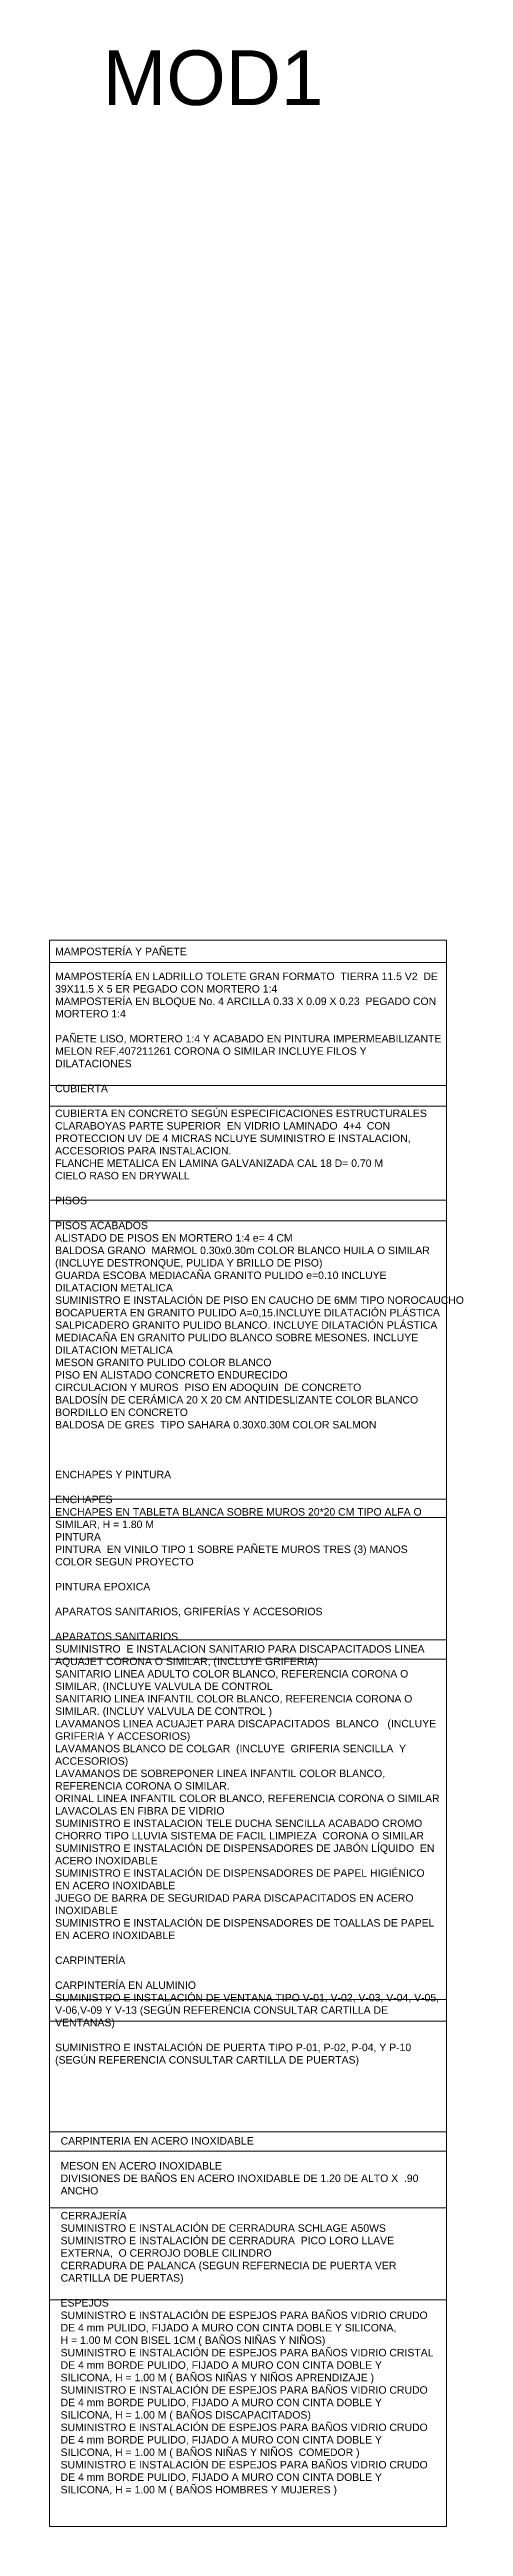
# Model space of a CAD drawing. Header units: inches. Extents: x 99003 to 99155, y 101852 to 101926.
# Drawn here: x 99076.85 to 99082.65, y 101851.71 to 101886.44 of the extents above; entities that cross this region are included whole.
import ezdxf

# ---------------------------------------------------------------- set-up
doc = ezdxf.new("R2010")
doc.units = ezdxf.units.IN
doc.header["$MEASUREMENT"] = 0
doc.layers.add('A_PUER', color=134, linetype='Continuous', lineweight=18)
doc.layers.add('A_VENT', color=124, linetype='Continuous', lineweight=18)
doc.styles.add('ARIAL', font='arial.ttf')
doc.styles.get("Standard").update_dxf_attribs({"font": 'arial.ttf'})

msp = doc.modelspace()

# ---------------------------------------------------------------- texts
at = {"layer": 'A_PUER', "insert": (99077.591, 101886.433), "char_height": 0.7668, "attachment_point": 1}
msp.add_mtext_dynamic_manual_height_columns('MOD1', width=4.35669, gutter_width=1, heights=[0], dxfattribs=at)
at = {"layer": 'A_VENT', "char_height": 0.104756, "attachment_point": 1, "style": 'ARIAL'}
for s, insert, width in [('MAMPOSTERÍA Y PAÑETE\\P\\PMAMPOSTERÍA EN LADRILLO TOLETE GRAN FORMATO  TIERRA 11.5 V2  DE 39X11.5 X 5 ER PEGADO CON MORTERO 1:4\\PMAMPOSTERÍA EN BLOQUE No. 4 ARCILLA 0.33 X 0.09 X 0.23  PEGADO CON MORTERO 1:4\\P\\PPAÑETE LISO, MORTERO 1:4 Y ACABADO EN PINTURA IMPERMEABILIZANTE MELON REF.407211261 CORONA O SIMILAR INCLUYE FILOS Y DILATACIONES\\P\\PCUBIERTA\\P\\PCUBIERTA EN CONCRETO SEGÚN ESPECIFICACIONES ESTRUCTURALES CLARABOYAS PARTE SUPERIOR  EN VIDRIO LAMINADO  4+4  CON PROTECCION UV DE 4 MICRAS NCLUYE SUMINISTRO E INSTALACION,  ACCESORIOS PARA INSTALACION.\\PFLANCHE METALICA EN LAMINA GALVANIZADA CAL 18 D= 0.70 M\\PCIELO RASO EN DRYWALL\\P\\PPISOS\\P\\PPISOS ACABADOS\\PALISTADO DE PISOS EN MORTERO 1:4 e= 4 CM\\PBALDOSA GRANO  MARMOL 0.30x0.30m COLOR BLANCO HUILA O SIMILAR (INCLUYE DESTRONQUE, PULIDA Y BRILLO DE PISO) \\PGUARDA ESCOBA MEDIACAÑA GRANITO PULIDO e=0.10 INCLUYE DILATACION METALICA \\PSUMINISTRO E INSTALACIÓN DE PISO EN CAUCHO DE 6MM TIPO NOROCAUCHO\\PBOCAPUERTA EN GRANITO PULIDO A=0,15.INCLUYE DILATACIÓN PLÁSTICA\\PSALPICADERO GRANITO PULIDO BLANCO. INCLUYE DILATACIÓN PLÁSTICA\\PMEDIACAÑA EN GRANITO PULIDO BLANCO SOBRE MESONES. INCLUYE DILATACION METALICA\\PMESON GRANITO PULIDO COLOR BLANCO\\PPISO EN ALISTADO CONCRETO ENDURECIDO\\PCIRCULACION Y MUROS  PISO EN ADOQUIN  DE CONCRETO\\PBALDOSÍN DE CERÁMICA 20 X 20 CM ANTIDESLIZANTE COLOR BLANCO\\PBORDILLO EN CONCRETO\\PBALDOSA DE GRES  TIPO SAHARA 0.30X0.30M COLOR SALMON\\P\\P\\P\\PENCHAPES Y PINTURA \\P\\PENCHAPES\\PENCHAPES EN TABLETA BLANCA SOBRE MUROS 20*20 CM TIPO ALFA O SIMILAR, H = 1.80 M\\PPINTURA\\PPINTURA  EN VINILO TIPO 1 SOBRE PAÑETE MUROS TRES (3) MANOS COLOR SEGUN PROYECTO\\P\\PPINTURA EPOXICA\\P\\PAPARATOS SANITARIOS, GRIFERÍAS Y ACCESORIOS\\P\\PAPARATOS SANITARIOS\\PSUMINISTRO  E INSTALACION SANITARIO PARA DISCAPACITADOS LINEA AQUAJET CORONA O SIMILAR, (INCLUYE GRIFERIA)\\PSANITARIO LINEA ADULTO COLOR BLANCO, REFERENCIA CORONA O SIMILAR, (INCLUYE VALVULA DE CONTROL \\PSANITARIO LINEA INFANTIL COLOR BLANCO, REFERENCIA CORONA O SIMILAR. (INCLUY VALVULA DE CONTROL )\\PLAVAMANOS LINEA ACUAJET PARA DISCAPACITADOS  BLANCO   (INCLUYE GRIFERIA Y ACCESORIOS)\\PLAVAMANOS BLANCO DE COLGAR  (INCLUYE  GRIFERIA SENCILLA  Y ACCESORIOS)\\PLAVAMANOS DE SOBREPONER LINEA INFANTIL COLOR BLANCO, REFERENCIA CORONA O SIMILAR.\\PORINAL LINEA INFANTIL COLOR BLANCO, REFERENCIA CORONA O SIMILAR \\PLAVACOLAS EN FIBRA DE VIDRIO\\PSUMINISTRO E INSTALACION TELE DUCHA SENCILLA ACABADO CROMO CHORRO TIPO LLUVIA SISTEMA DE FACIL LIMPIEZA  CORONA O SIMILAR\\PSUMINISTRO E INSTALACIÓN DE DISPENSADORES DE JABÓN LÍQUIDO  EN ACERO INOXIDABLE\\PSUMINISTRO E INSTALACIÓN DE DISPENSADORES DE PAPEL HIGIÉNICO  EN ACERO INOXIDABLE\\PJUEGO DE BARRA DE SEGURIDAD PARA DISCAPACITADOS EN ACERO INOXIDABLE\\PSUMINISTRO E INSTALACIÓN DE DISPENSADORES DE TOALLAS DE PAPEL EN ACERO INOXIDABLE\\P\\PCARPINTERÍA\\P\\PCARPINTERÍA EN ALUMINIO\\PSUMINISTRO E INSTALACIÓN DE {\\fArial|b0|i0|c0|p32;VENTANA TIPO V-01, V-02, V-03, V-04, V-05, V-06,V-09 Y V-13} (SEGÚN REFERENCIA CONSULTAR CARTILLA DE VENTANAS) \\P\\PSUMINISTRO E INSTALACIÓN DE PUERTA TIPO P-01, P-02, P-04, Y P-10  (SEGÚN REFERENCIA CONSULTAR CARTILLA DE PUERTAS)', (99076.924, 101873.851), 5.42764), ('CARPINTERIA EN ACERO INOXIDABLE\\P\\PMESON EN ACERO INOXIDABLE\\PDIVISIONES DE BAÑOS EN ACERO INOXIDABLE DE 1.20 DE ALTO X  .90 ANCHO\\P\\PCERRAJERÍA\\PSUMINISTRO E INSTALACIÓN DE CERRADURA SCHLAGE A50WS\\PSUMINISTRO E INSTALACIÓN DE CERRADURA  PICO LORO LLAVE EXTERNA,  O CERROJO DOBLE CILINDRO\\PCERRADURA DE PALANCA (SEGUN REFERNECIA DE PUERTA VER CARTILLA DE PUERTAS) \\P\\PESPEJOS\\PSUMINISTRO E INSTALACIÓN DE ESPEJOS PARA BAÑOS VIDRIO CRUDO DE 4 mm PULIDO, FIJADO A MURO CON CINTA DOBLE Y SILICONA,\\PH = 1.00 M CON BISEL 1CM ( BAÑOS NIÑAS Y NIÑOS)\\PSUMINISTRO E INSTALACIÓN DE ESPEJOS PARA BAÑOS VIDRIO CRISTAL DE 4 mm BORDE PULIDO, FIJADO A MURO CON CINTA DOBLE Y SILICONA, H = 1.00 M ( BAÑOS NIÑAS Y NIÑOS APRENDIZAJE )\\PSUMINISTRO E INSTALACIÓN DE ESPEJOS PARA BAÑOS VIDRIO CRUDO DE 4 mm BORDE PULIDO, FIJADO A MURO CON CINTA DOBLE Y SILICONA, H = 1.00 M ( BAÑOS DISCAPACITADOS)\\PSUMINISTRO E INSTALACIÓN DE ESPEJOS PARA BAÑOS VIDRIO CRUDO DE 4 mm BORDE PULIDO, FIJADO A MURO CON CINTA DOBLE Y SILICONA, H = 1.00 M ( BAÑOS NIÑAS Y NIÑOS  COMEDOR )\\PSUMINISTRO E INSTALACIÓN DE ESPEJOS PARA BAÑOS VIDRIO CRUDO DE 4 mm BORDE PULIDO, FIJADO A MURO CON CINTA DOBLE Y SILICONA, H = 1.00 M ( BAÑOS HOMBRES Y MUJERES )', (99077.001, 101857.173), 5.24282)]:
    msp.add_mtext(s, dxfattribs=dict(at, insert=insert, width=width))

# ---------------------------------------------------------------- linework, layer by layer
at = {"layer": 'A_VENT'}
for p, q in [((99076.846, 101873.957), (99076.846, 101856.481)), ((99082.412, 101873.957), (99076.846, 101873.957)), ((99082.412, 101873.957), (99082.412, 101856.481)), ((99082.412, 101873.644), (99076.846, 101873.644)), ((99082.412, 101871.919), (99076.846, 101871.919)), ((99082.412, 101871.628), (99076.846, 101871.628)), ((99082.412, 101870.31), (99076.846, 101870.31)), ((99082.412, 101870.019), (99076.846, 101870.019)), ((99082.412, 101866.117), (99076.846, 101866.117)), ((99082.412, 101865.863), (99076.846, 101865.863)), ((99082.412, 101864.148), (99076.846, 101864.148)), ((99082.412, 101863.877), (99076.846, 101863.877)), ((99082.412, 101859.104), (99076.846, 101859.104)), ((99082.412, 101858.8), (99076.846, 101858.8)), ((99082.412, 101857.249), (99076.846, 101857.249)), ((99082.412, 101856.975), (99076.846, 101856.975)), ((99082.412, 101856.18), (99076.846, 101856.18)), ((99082.412, 101854.892), (99076.846, 101854.892))]:
    msp.add_line(p, q, dxfattribs=at)
msp.add_lwpolyline([(99082.412, 101856.481), (99082.412, 101851.714), (99076.846, 101851.714), (99076.846, 101856.481)], dxfattribs=at)

msp.set_redraw_order([(e.dxf.handle, doc.entitydb.next_handle()) for e in msp.query("TEXT MTEXT ATTDEF DIMENSION ARC_DIMENSION")])  # texts and dimensions are drawn at this point

doc.saveas('drawing.dxf')
